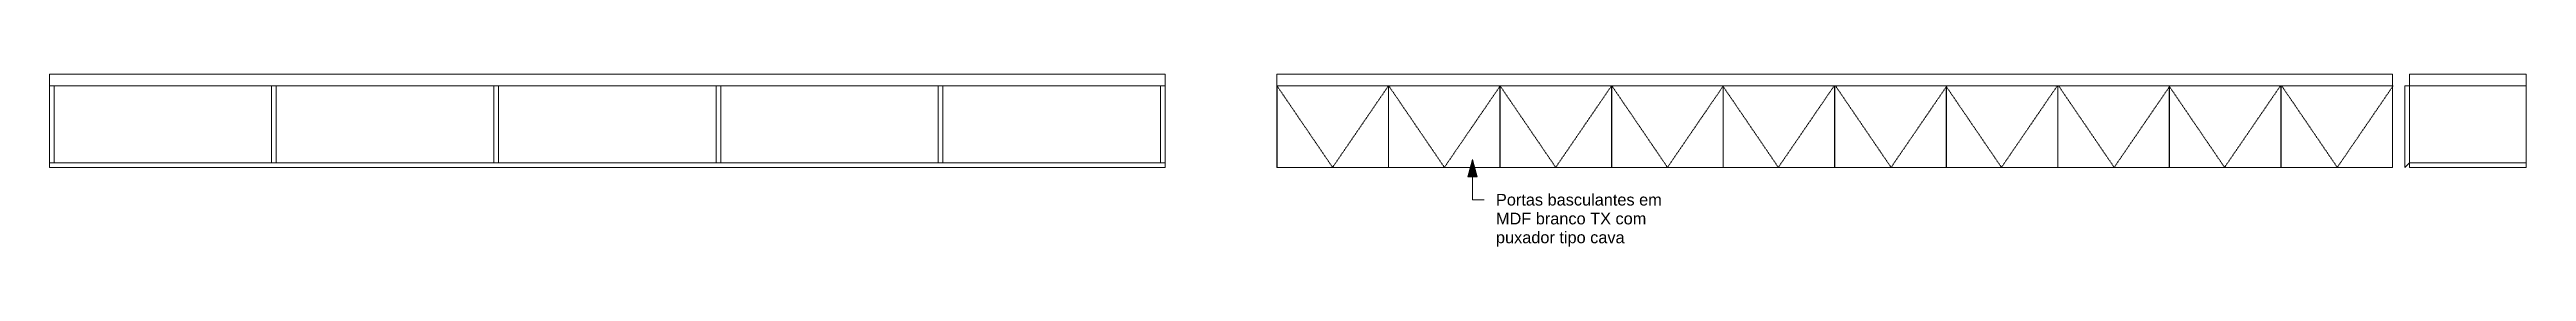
# Model space of a CAD drawing. Header units: millimetres. Extents: x 551 to 20648, y 2239 to 10806.
# Drawn here: x 10034 to 20648, y 2239 to 2980 of the extents above; entities that cross this region are included whole.
import ezdxf

# ---------------------------------------------------------------- set-up
doc = ezdxf.new("R2010")
doc.units = ezdxf.units.MM
doc.linetypes.add('Overhead', pattern=[3.96875, 2.38125, -1.5875])
for name, color, linetype, lineweight in [('A-FLOR-OVHD', 1, 'Overhead', 9), ('G-ANNO-TEXT', 231, 'Continuous', 9), ('I-FURN', 30, 'Continuous', 9)]:
    doc.layers.add(name, color=color, linetype=linetype, lineweight=lineweight)
doc.styles.add('Arial', font='arial.ttf', dxfattribs={"height": 50})

msp = doc.modelspace()

# ---------------------------------------------------------------- texts
at = {"layer": 'G-ANNO-TEXT', "color": 7, "char_height": 50, "attachment_point": 1, "style": 'Arial'}
for s, insert, width in [('Portas basculantes em ', (16232, 2466), 907.91), ('MDF branco TX com ', (16232, 2385), 819.73), ('puxador tipo cava', (16232, 2304), 687.45)]:
    msp.add_mtext(s, dxfattribs=dict(at, insert=insert, width=width))

# ---------------------------------------------------------------- blocks, each defined once
blk = doc.blocks.new('RACK-BANCO QUARTO22 - RACK-BANCO QUARTO 2-4992191-VISTA INTERNA ARMÁRIO SUSPENSO SUÍTE')
at = {"layer": 'I-FURN'}
for p, q in [((-13034, 2980), (-8254, 2980)), ((-13034, 2980), (-13034, 2930)), ((-8254, 2930), (-8254, 2980)), ((-13014, 2930), (-13034, 2930)), ((-13034, 2930), (-13034, 2580)), ((-13014, 2930), (-13034, 2930)), ((-13034, 2930), (-13034, 2600)), ((-8254, 2930), (-13034, 2930)), ((-8274, 2930), (-13014, 2930)), ((-13014, 2930), (-13014, 2600)), ((-13014, 2600), (-13014, 2930)), ((-13014, 2600), (-13014, 2930)), ((-12062, 2930), (-12082, 2930)), ((-12082, 2930), (-12082, 2600)), ((-12062, 2600), (-12062, 2930)), ((-11110, 2930), (-11130, 2930)), ((-11130, 2930), (-11130, 2600)), ((-11110, 2600), (-11110, 2930)), ((-10158, 2930), (-10178, 2930)), ((-10178, 2930), (-10178, 2600)), ((-10158, 2600), (-10158, 2930)), ((-9206, 2930), (-9226, 2930)), ((-9226, 2930), (-9226, 2600)), ((-9206, 2600), (-9206, 2930)), ((-8274, 2600), (-8274, 2930)), ((-8254, 2930), (-8274, 2930)), ((-8274, 2930), (-8274, 2600)), ((-8254, 2930), (-8274, 2930)), ((-8274, 2930), (-8274, 2600)), ((-8254, 2580), (-8254, 2930)), ((-8254, 2600), (-8254, 2930)), ((-13034, 2600), (-13014, 2600)), ((-13034, 2580), (-8254, 2580)), ((-13014, 2600), (-8274, 2600)), ((-8274, 2600), (-13014, 2600)), ((-12082, 2600), (-12062, 2600)), ((-11130, 2600), (-11110, 2600)), ((-10178, 2600), (-10158, 2600)), ((-9226, 2600), (-9206, 2600)), ((-8274, 2600), (-8254, 2600))]:
    blk.add_line(p, q, dxfattribs=at)
blk = doc.blocks.new('RACK-BANCO QUARTO22 - RACK-BANCO QUARTO 2-4992191-VISTA FRONTAL ARMÁRIO SUSPENSO SUÍTE')
at = {"layer": 'I-FURN'}
for p, q in [((8254, 2980), (13034, 2980)), ((8254, 2980), (8254, 2930)), ((13034, 2980), (13034, 2930)), ((8255, 2930), (8254, 2930)), ((8254, 2930), (8254, 2580)), ((8254, 2930), (8254, 2600)), ((8255, 2930), (8254, 2930)), ((8255, 2930), (8254, 2930)), ((8732, 2930), (8255, 2930)), ((8255, 2930), (8255, 2580)), ((8732, 2580), (8732, 2930)), ((8733, 2930), (8732, 2930)), ((9210, 2930), (8733, 2930)), ((8733, 2930), (8733, 2580)), ((9210, 2580), (9210, 2930)), ((9211, 2930), (9210, 2930)), ((9211, 2930), (9210, 2930)), ((9688, 2930), (9211, 2930)), ((9211, 2930), (9211, 2580)), ((9688, 2580), (9688, 2930)), ((9689, 2930), (9688, 2930)), ((10166, 2930), (9689, 2930)), ((9689, 2930), (9689, 2580)), ((10166, 2580), (10166, 2930)), ((10167, 2930), (10166, 2930)), ((10167, 2930), (10166, 2930)), ((10644, 2930), (10167, 2930)), ((10167, 2930), (10167, 2580)), ((10644, 2580), (10644, 2930)), ((10645, 2930), (10644, 2930)), ((11122, 2930), (10645, 2930)), ((10645, 2930), (10645, 2580)), ((11122, 2580), (11122, 2930)), ((11123, 2930), (11122, 2930)), ((11123, 2930), (11122, 2930)), ((11600, 2930), (11123, 2930)), ((11123, 2930), (11123, 2580)), ((11600, 2580), (11600, 2930)), ((11601, 2930), (11600, 2930)), ((12078, 2930), (11601, 2930)), ((11601, 2930), (11601, 2580)), ((12078, 2580), (12078, 2930)), ((12079, 2930), (12078, 2930)), ((12079, 2930), (12078, 2930)), ((12556, 2930), (12079, 2930)), ((12079, 2930), (12079, 2580)), ((12556, 2580), (12556, 2930)), ((12557, 2930), (12556, 2930)), ((13034, 2930), (12557, 2930)), ((12557, 2930), (12557, 2580)), ((13034, 2580), (13034, 2930)), ((8254, 2600), (8255, 2600)), ((8254, 2580), (8255, 2580)), ((8255, 2580), (8732, 2580)), ((8733, 2600), (8732, 2600)), ((8732, 2580), (8733, 2580)), ((8733, 2580), (9210, 2580)), ((9211, 2600), (9210, 2600)), ((9210, 2600), (9211, 2600)), ((9210, 2580), (9211, 2580)), ((9211, 2580), (9688, 2580)), ((9689, 2600), (9688, 2600)), ((9688, 2580), (9689, 2580)), ((9689, 2580), (10166, 2580)), ((10167, 2600), (10166, 2600)), ((10166, 2600), (10167, 2600)), ((10166, 2580), (10167, 2580)), ((10167, 2580), (10644, 2580)), ((10645, 2600), (10644, 2600)), ((10644, 2580), (10645, 2580)), ((10645, 2580), (11122, 2580)), ((11123, 2600), (11122, 2600)), ((11122, 2600), (11123, 2600)), ((11122, 2580), (11123, 2580)), ((11123, 2580), (11600, 2580)), ((11601, 2600), (11600, 2600)), ((11600, 2580), (11601, 2580)), ((11601, 2580), (12078, 2580)), ((12079, 2600), (12078, 2600)), ((12078, 2600), (12079, 2600)), ((12078, 2580), (12079, 2580)), ((12079, 2580), (12556, 2580)), ((12557, 2600), (12556, 2600)), ((12556, 2580), (12557, 2580)), ((12557, 2580), (13034, 2580))]:
    blk.add_line(p, q, dxfattribs=at)
blk = doc.blocks.new('RACK-BANCO QUARTO22 - RACK-BANCO QUARTO 2-4992191-VISTA LATERAL ARMÁRIO SUSPENSO SUÍTE')
at = {"layer": 'I-FURN'}
for p, q in [((6975, 2980), (7475, 2980)), ((6975, 2980), (6975, 2930)), ((7475, 2980), (7475, 2930)), ((6955, 2580), (6955, 2930)), ((6975, 2930), (6955, 2930)), ((6975, 2930), (6975, 2600)), ((6975, 2580), (6975, 2930)), ((7475, 2930), (6975, 2930)), ((6975, 2600), (6975, 2930)), ((7475, 2930), (6975, 2930)), ((7475, 2930), (6975, 2930)), ((7475, 2930), (7475, 2580)), ((7475, 2930), (7475, 2600)), ((6955, 2580), (6975, 2600)), ((7475, 2600), (6975, 2600)), ((7475, 2580), (6975, 2580))]:
    blk.add_line(p, q, dxfattribs=at)

# ---------------------------------------------------------------- hatches: boundary and pattern name
at = {"layer": 'G-ANNO-TEXT'}
msp.add_hatch(color=7, dxfattribs=at).paths.add_polyline_path([(16131, 2614), (16111, 2539), (16151, 2539)])

# ---------------------------------------------------------------- linework, layer by layer
at = {"layer": 'A-FLOR-OVHD'}
for p, q in [((15294, 2930), (15532, 2580)), ((15532, 2580), (15771, 2930)), ((16011, 2580), (15773, 2930)), ((16250, 2930), (16011, 2580)), ((16250, 2930), (16488, 2580)), ((16488, 2580), (16727, 2930)), ((16967, 2580), (16729, 2930)), ((17206, 2930), (16967, 2580)), ((17204, 2930), (17442, 2580)), ((17442, 2580), (17681, 2930)), ((17925, 2580), (17687, 2930)), ((18164, 2930), (17925, 2580)), ((18160, 2930), (18398, 2580)), ((18398, 2580), (18637, 2930)), ((18881, 2580), (18643, 2930)), ((19120, 2930), (18881, 2580)), ((19116, 2930), (19354, 2580)), ((19354, 2580), (19593, 2930)), ((19837, 2580), (19599, 2930)), ((20076, 2930), (19837, 2580))]:
    msp.add_line(p, q, dxfattribs=at)
at = {"layer": 'G-ANNO-TEXT', "color": 7}
for p, q in [((16131, 2614), (16111, 2539)), ((16151, 2539), (16131, 2614)), ((16131, 2614), (16131, 2441)), ((16111, 2539), (16151, 2539)), ((16131, 2441), (16181, 2441))]:
    msp.add_line(p, q, dxfattribs=at)

# ---------------------------------------------------------------- block references
at = {"layer": 'I-FURN'}
for name, p in [('RACK-BANCO QUARTO22 - RACK-BANCO QUARTO 2-4992191-VISTA INTERNA ARMÁRIO SUSPENSO SUÍTE', (23068, 0)), ('RACK-BANCO QUARTO22 - RACK-BANCO QUARTO 2-4992191-VISTA FRONTAL ARMÁRIO SUSPENSO SUÍTE', (7039, 0)), ('RACK-BANCO QUARTO22 - RACK-BANCO QUARTO 2-4992191-VISTA LATERAL ARMÁRIO SUSPENSO SUÍTE', (13172, 0))]:
    msp.add_blockref(name, p, dxfattribs=at)

msp.set_redraw_order([(e.dxf.handle, doc.entitydb.next_handle()) for e in msp.query("TEXT MTEXT ATTDEF DIMENSION ARC_DIMENSION")])  # texts and dimensions are drawn at this point

doc.saveas('drawing.dxf')
